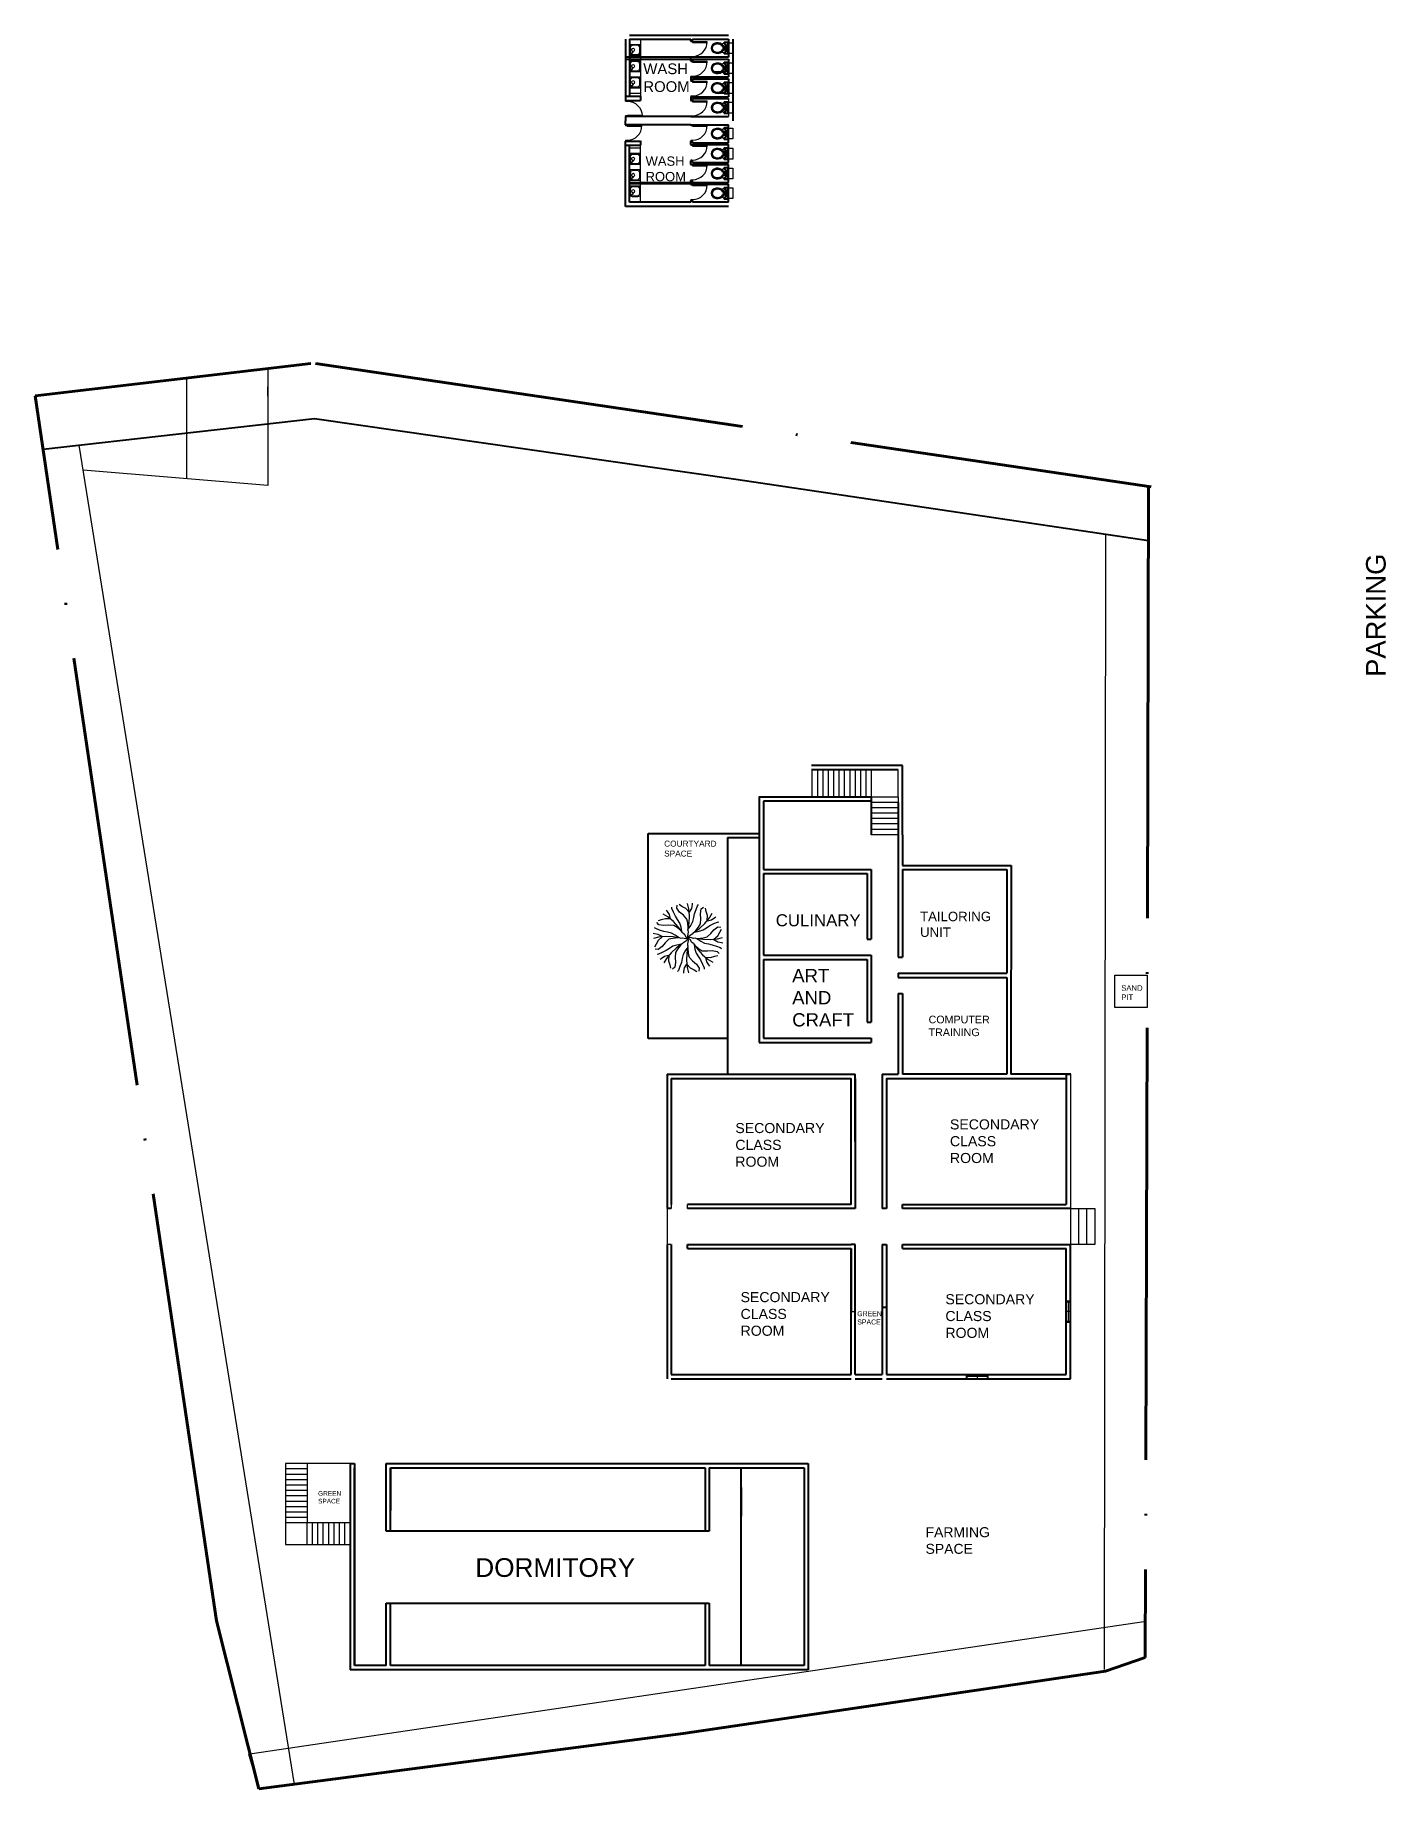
# Model space of a CAD drawing. Header units: metres. Extents: x -353 to 1688, y -477 to 135.
# Drawn here: x 303.5 to 378.6, y 34.8 to 132.3 of the extents above; entities that cross this region are included whole.
import ezdxf

# ---------------------------------------------------------------- set-up
doc = ezdxf.new("R2010")
doc.units = ezdxf.units.M
doc.header["$MEASUREMENT"] = 0
doc.linetypes.add('ACAD_ISO04W100', pattern=[30, 24, -3, 0, -3])
doc.layers.add('door space', color=1, linetype='Continuous')
doc.layers.add('WINDOW', color=10, linetype='Continuous')
doc.layers.add('SITE BOUNDARY', color=6, linetype='ACAD_ISO04W100', lineweight=60)
doc.layers.add('WALL', color=2, linetype='Continuous', lineweight=40)
doc.layers.add('STAIR', color=231, linetype='Continuous', plot=False)
doc.layers.add('TEXT', color=141, linetype='Continuous', plot=False)
doc.styles.get("Standard").update_dxf_attribs({"font": 'arial.ttf'})

msp = doc.modelspace()

# ---------------------------------------------------------------- texts
at = {"layer": 'TEXT', "attachment_point": 1}
for s, width, gutter_width, insert, char_height in [('WASH ROOM', 0.5557971, 2.96711, (337.29435, 130.70011), 0.593422), ('WASH ROOM', 0.4838413, 2.58297, (337.4215, 125.53064), 0.516595), ('COURTYARD SPACE', 0.2376075, 1.64801, (338.45301, 87.49682), 0.3296019), ('CULINARY', 0.2539478, 3.34098, (344.65846, 83.40708), 0.668196), ('TAILORING UNIT', 0.2742055, 2.62079, (352.68413, 83.54684), 0.5241584), ('ART AND CRAFT', 0.3544712, 3.69158, (345.57254, 80.36955), 0.7383169), ('SAND PIT', 0.0374593, 1.5309, (363.86799, 79.46083), 0.30618), ('COMPUTER TRAINING', 0.0507446, 2.12709, (353.15581, 77.76904), 0.4254175), ('SECONDARY CLASS ROOM', 0.2488736, 2.80325, (342.41141, 71.80379), 0.5606504), ('SECONDARY CLASS ROOM', 0.2488736, 2.80325, (354.3446, 72.00788), 0.5606504), ('SECONDARY CLASS ROOM', 0.2488736, 2.80325, (342.70303, 62.40645), 0.5606504), ('SECONDARY CLASS ROOM', 0.2488736, 2.80325, (354.09158, 62.28891), 0.5606504), ('GREEN SPACE', 0.1200778, 1.37896, (349.18888, 61.34209), 0.275792), ('GREEN SPACE', 0.386157, 1.2902, (319.21193, 51.34561), 0.258039), ('FARMING SPACE', 0.0644033, 2.7769, (352.98743, 49.33714), 0.5553807), ('DORMITORY', 0.506128, 5.20671, (327.95261, 47.61344), 1.041343)]:
    msp.add_mtext_dynamic_manual_height_columns(s, width=width, gutter_width=gutter_width, heights=[0], dxfattribs=dict(at, insert=insert, char_height=char_height))
at = {"layer": 'TEXT', "insert": (377.47929, 96.59844), "char_height": 1.090517, "attachment_point": 1, "rotation": 90}
msp.add_mtext_dynamic_manual_height_columns('PARKING', width=0.5066842, gutter_width=5.45258, heights=[0], dxfattribs=at)

# ---------------------------------------------------------------- blocks, each defined once
blk = doc.blocks.new('A$C50846A53')
at = {"linetype": 'Continuous'}
for p, q in [((0, 0.74), (0, 0.56)), ((0.5, 0.74), (0, 0.74)), ((0, 0.56), (0.08, 0.56)), ((0.47, 0.71), (0.03, 0.71)), ((0.03, 0.71), (0.03, 0.59)), ((0.03, 0.59), (0.063, 0.59)), ((0.093, 0.64), (0.063, 0.59)), ((0.11, 0.61), (0.08, 0.56)), ((0.093, 0.64), (0.407, 0.64)), ((0.11, 0.61), (0.39, 0.61)), ((0.15, 0.557), (0.15, 0.52)), ((0.15, 0.557), (0.351, 0.557)), ((0.17, 0.537), (0.332, 0.537)), ((0.2, 0.507), (0.2, 0.488)), ((0.2, 0.507), (0.301, 0.507)), ((0.301, 0.507), (0.301, 0.488)), ((0.351, 0.557), (0.351, 0.52)), ((0.42, 0.56), (0.39, 0.61)), ((0.437, 0.59), (0.407, 0.64)), ((0.42, 0.56), (0.5, 0.56)), ((0.437, 0.59), (0.47, 0.59)), ((0.47, 0.59), (0.47, 0.71)), ((0.5, 0.56), (0.5, 0.74))]:
    blk.add_line(p, q, dxfattribs=at)
for centre, radius, start, end in [((-0.039, 0.461), 0.106, 344.64203, 68.73386), ((0.11, 0.542), 0.06, 306.00324, 355.47984), ((0.391, 0.542), 0.06, 184.52019, 233.99594), ((0.539, 0.461), 0.106, 111.26614, 195.35797)]:
    blk.add_arc(centre, radius, start, end, dxfattribs=at)
blk.add_ellipse((0.251, 0.274), major_axis=(0, 0.274), ratio=0.828948, start_param=0.459479, end_param=5.823706, dxfattribs=at)
for points, knots in [([(0.145, 0.493), (0.144, 0.492), (0.143, 0.491), (0.132, 0.483), (0.123, 0.475), (0.106, 0.457), (0.098, 0.447), (0.084, 0.426), (0.077, 0.415), (0.066, 0.391), (0.061, 0.378), (0.053, 0.352), (0.05, 0.339), (0.045, 0.311), (0.044, 0.298), (0.043, 0.27), (0.043, 0.256), (0.046, 0.228), (0.049, 0.215), (0.055, 0.188), (0.059, 0.175), (0.069, 0.15), (0.075, 0.138), (0.088, 0.116), (0.095, 0.105), (0.111, 0.085), (0.12, 0.077), (0.138, 0.06), (0.147, 0.053), (0.167, 0.041), (0.178, 0.036), (0.199, 0.028), (0.209, 0.025), (0.231, 0.021), (0.242, 0.02), (0.264, 0.02), (0.275, 0.021), (0.297, 0.026), (0.307, 0.029), (0.328, 0.038), (0.338, 0.044), (0.358, 0.057), (0.367, 0.064), (0.385, 0.081), (0.394, 0.09), (0.409, 0.11), (0.416, 0.121), (0.429, 0.144), (0.434, 0.156), (0.444, 0.181), (0.448, 0.194), (0.454, 0.221), (0.456, 0.235), (0.458, 0.262), (0.458, 0.276), (0.457, 0.304), (0.455, 0.318), (0.45, 0.345), (0.447, 0.358), (0.438, 0.384), (0.433, 0.396), (0.421, 0.42), (0.414, 0.431), (0.399, 0.452), (0.391, 0.461), (0.374, 0.479), (0.365, 0.486), (0.356, 0.493)], [0.542145, 0.542145, 0.542145, 0.542145, 0.562703, 0.562703, 0.724661, 0.724661, 0.886619, 0.886619, 1.048577, 1.048577, 1.210535, 1.210535, 1.372493, 1.372493, 1.534451, 1.534451, 1.696409, 1.696409, 1.858367, 1.858367, 2.020325, 2.020325, 2.182283, 2.182283, 2.344241, 2.344241, 2.506199, 2.506199, 2.668157, 2.668157, 2.830115, 2.830115, 2.992073, 2.992073, 3.154031, 3.154031, 3.315989, 3.315989, 3.477947, 3.477947, 3.639905, 3.639905, 3.801863, 3.801863, 3.963821, 3.963821, 4.125779, 4.125779, 4.287737, 4.287737, 4.449695, 4.449695, 4.611653, 4.611653, 4.773611, 4.773611, 4.935569, 4.935569, 5.097526, 5.097526, 5.259484, 5.259484, 5.421442, 5.421442, 5.5834, 5.5834, 5.741045, 5.741045, 5.741045, 5.741045]), ([(0.2, 0.488), (0.17, 0.474), (0.164, 0.47), (0.151, 0.46), (0.144, 0.454), (0.13, 0.439), (0.123, 0.431), (0.111, 0.413), (0.106, 0.404), (0.096, 0.384), (0.091, 0.373), (0.084, 0.352), (0.081, 0.34), (0.076, 0.317), (0.075, 0.305), (0.073, 0.282), (0.073, 0.27), (0.074, 0.246), (0.076, 0.234), (0.08, 0.211), (0.083, 0.2), (0.09, 0.178), (0.095, 0.167), (0.104, 0.147), (0.11, 0.138), (0.122, 0.12), (0.128, 0.112), (0.142, 0.097), (0.149, 0.09), (0.165, 0.078), (0.173, 0.073), (0.189, 0.064), (0.197, 0.06), (0.214, 0.055), (0.222, 0.053), (0.239, 0.05), (0.248, 0.05), (0.266, 0.051), (0.276, 0.052), (0.296, 0.057), (0.306, 0.061), (0.325, 0.071), (0.335, 0.077), (0.353, 0.091), (0.361, 0.099), (0.377, 0.117), (0.384, 0.127), (0.398, 0.149), (0.404, 0.161), (0.414, 0.185), (0.418, 0.198), (0.424, 0.225), (0.426, 0.239), (0.428, 0.267), (0.428, 0.281), (0.426, 0.309), (0.424, 0.323), (0.418, 0.349), (0.414, 0.363), (0.404, 0.387), (0.398, 0.399), (0.385, 0.421), (0.378, 0.431), (0.362, 0.449), (0.353, 0.458), (0.338, 0.469), (0.332, 0.474), (0.301, 0.488)], [0.459479, 0.459479, 0.459479, 0.459479, 0.567422, 0.567422, 0.720865, 0.720865, 0.874307, 0.874307, 1.02775, 1.02775, 1.181192, 1.181192, 1.334635, 1.334635, 1.488077, 1.488077, 1.64152, 1.64152, 1.794963, 1.794963, 1.948405, 1.948405, 2.101848, 2.101848, 2.25529, 2.25529, 2.408733, 2.408733, 2.562175, 2.562175, 2.715618, 2.715618, 2.86906, 2.86906, 3.022503, 3.022503, 3.175946, 3.175946, 3.356457, 3.356457, 3.536968, 3.536968, 3.717479, 3.717479, 3.89799, 3.89799, 4.078501, 4.078501, 4.259012, 4.259012, 4.439523, 4.439523, 4.620035, 4.620035, 4.800546, 4.800546, 4.981057, 4.981057, 5.161568, 5.161568, 5.342079, 5.342079, 5.52259, 5.52259, 5.703101, 5.703101, 5.823706, 5.823706, 5.823706, 5.823706])]:
    blk.add_open_spline(points, degree=3, knots=knots, dxfattribs=at)
blk = doc.blocks.new('A$C027E3DAA')
at = {"lineweight": 5}
for p, q in [((0, 100), (0, 320)), ((31, 132), (31, 288)), ((48, 356), (128, 276)), ((142, 290), (63, 369)), ((320, 420), (100, 420)), ((128, 276), (142, 290)), ((291, 388), (131, 388)), ((291, 32), (131, 32)), ((391, 132), (391, 288)), ((420, 100), (420, 320)), ((320, 0), (100, 0))]:
    blk.add_line(p, q, dxfattribs=at)
for centre, radius in [((47, 373), 16.5), ((47, 373), 8.24), ((214, 287), 68.5), ((214, 287), 54.8)]:
    blk.add_circle(centre, radius, dxfattribs=at)
for centre, start, end in [((100, 320), 90, 180), ((100, 100), 180, 270), ((131, 288), 90, 180), ((131, 132), 180, 270), ((291, 288), 0, 90), ((291, 132), 270, 0), ((320, 320), 0, 90), ((320, 100), 270, 0)]:
    blk.add_arc(centre, 100, start, end, dxfattribs=at)
blk = doc.blocks.new('BRANCHZ', base_point=(0.5, 0.5))
for p, q in [((0.533, 0.508), (0.5, 0.5)), ((0.584, 0.496), (0.533, 0.508)), ((0.721, 0.504), (0.776, 0.517)), ((0.776, 0.517), (0.83, 0.567)), ((0.83, 0.567), (0.876, 0.621)), ((0.876, 0.621), (0.934, 0.663)), ((0.876, 0.483), (0.93, 0.533)), ((0.926, 0.488), (1.001, 0.508)), ((0.93, 0.533), (0.959, 0.588)), ((0.934, 0.663), (0.976, 0.659)), ((0.959, 0.588), (0.984, 0.629)), ((0.613, 0.5), (0.584, 0.496)), ((0.613, 0.5), (0.717, 0.483)), ((0.629, 0.496), (0.684, 0.458)), ((0.642, 0.496), (0.721, 0.504)), ((0.684, 0.458), (0.738, 0.429)), ((0.717, 0.483), (0.821, 0.479)), ((0.738, 0.429), (0.796, 0.416)), ((0.796, 0.416), (0.851, 0.404)), ((0.821, 0.479), (0.926, 0.488)), ((0.851, 0.404), (0.913, 0.383)), ((0.876, 0.479), (0.93, 0.446)), ((0.913, 0.383), (0.967, 0.362)), ((0.93, 0.446), (0.984, 0.437)), ((0.967, 0.362), (0.984, 0.35)), ((0.984, 0.437), (1.005, 0.433))]:
    blk.add_line(p, q)
blk = doc.blocks.new('TREE-16')
at = {"xscale": 120, "yscale": 120, "zscale": 120}
for rotation in [134.9999999999999, 90, 44.99999999999985, 180, 224.9999999999999, 270, 314.9999999999998]:
    blk.add_blockref('BRANCHZ', (0, 0), dxfattribs=dict(at, rotation=rotation))
blk.add_blockref('BRANCHZ', (0, 0), dxfattribs=at)

# ---------------------------------------------------------------- linework, layer by layer
for p, q in [((336.53546, 131.74795), (337.13546, 131.74795)), ((337.13546, 132.04795), (337.13546, 128.87795)), ((336.53546, 131.14795), (337.13546, 131.14795)), ((336.53546, 130.84795), (337.13546, 130.84795)), ((340.03546, 131.04795), (342.03546, 131.04795)), ((336.53546, 130.24795), (337.13546, 130.24795)), ((336.53546, 129.94795), (337.13546, 129.94795)), ((340.03546, 129.94795), (342.03546, 129.94795)), ((341.14376, 130.24795), (342.03546, 130.24795)), ((336.53546, 129.34795), (337.13546, 129.34795)), ((336.53546, 129.04795), (337.13546, 129.04795)), ((341.32893, 129.04795), (342.03546, 129.04795)), ((342.03546, 128.74795), (342.03546, 127.74795)), ((337.13546, 125.98795), (336.53546, 125.98795)), ((337.13546, 122.98795), (337.13546, 126.15795)), ((337.13546, 125.68795), (336.53546, 125.68795)), ((337.13546, 125.08795), (336.53546, 125.08795)), ((337.13546, 124.78795), (336.53546, 124.78795)), ((337.13546, 124.18795), (336.53546, 124.18795)), ((337.13546, 123.88795), (336.53546, 123.88795)), ((317.89851, 35.03346), (305.92688, 109.48154)), ((316.40942, 107.24607), (306.15047, 108.09112)), ((362.9303, 41.41919), (363.01248, 104.53873)), ((346.67092, 91.43889), (346.67092, 89.92512)), ((347.57092, 91.43889), (347.57092, 89.92512)), ((349.97092, 91.43889), (349.97092, 89.92512)), ((344.01092, 89.94512), (344.01092, 89.92512)), ((349.97092, 89.92512), (346.67092, 89.92512)), ((338.6217, 74.51246), (344.01092, 74.51246)), ((338.8517, 74.51246), (344.01092, 74.51246)), ((348.8517, 74.51246), (349.0817, 74.51246)), ((338.6217, 67.28246), (338.6217, 65.28246)), ((339.7517, 67.28246), (348.8517, 67.28246)), ((338.6217, 67.05246), (338.8517, 67.05246)), ((339.7517, 67.05246), (349.0817, 67.05246)), ((362.3917, 67.05246), (362.3917, 65.05246)), ((338.6217, 65.28246), (338.6217, 65.05246)), ((338.8517, 64.82246), (338.85175, 64.82246)), ((350.8117, 65.05134), (350.8117, 57.82246)), ((338.8517, 57.59246), (342.8517, 57.59246)), ((365.25942, 44.09308), (315.42356, 36.72799)), ((365.20545, 42.09381), (365.25942, 44.09308)), ((350.8117, 41.9579), (350.8117, 41.92391)), ((365.20545, 42.09381), (363.32266, 41.41919)), ((315.91363, 34.78803), (315.36582, 36.71154)), ((315.91363, 34.78803), (317.89851, 35.03346))]:
    msp.add_line(p, q)
at = {"layer": 'Defpoints'}
for p, q in [((311.90942, 107.61674), (311.90942, 113.21133)), ((316.40942, 113.73977), (316.40942, 107.24607)), ((316.40942, 112.20446), (316.40942, 112.7329)), ((351.72208, 87.82512), (351.70092, 87.82512)), ((363.50834, 80.02754), (365.30834, 80.02754)), ((363.50834, 78.22754), (363.50834, 80.02754)), ((365.30834, 80.02754), (365.30834, 78.22754)), ((365.30834, 78.22754), (363.50834, 78.22754)), ((338.8517, 67.28246), (338.8517, 67.05246)), ((339.7517, 67.05246), (339.7517, 67.28246)), ((338.85175, 65.05176), (338.6217, 65.05176)), ((350.81162, 65.05117), (350.5817, 65.05134)), ((321.00113, 52.87376), (318.60113, 52.87376))]:
    msp.add_line(p, q, dxfattribs=at)
at = {"layer": 'door space'}
for p, q in [((339.93389, 131.94545), (339.93389, 131.89545)), ((340.03389, 131.94545), (339.93389, 131.94545)), ((339.99389, 131.89545), (339.93389, 131.89545)), ((340.03389, 131.90045), (339.99389, 131.90045)), ((339.99389, 131.89545), (339.99389, 131.90045)), ((340.03389, 131.90045), (340.03389, 131.94545)), ((340.84389, 131.90045), (340.03389, 131.90045)), ((340.03389, 131.90045), (340.03389, 131.86545)), ((340.03389, 131.86545), (340.84389, 131.86545)), ((339.93389, 131.09545), (339.93389, 131.04545)), ((339.93389, 131.09545), (339.99389, 131.09545)), ((339.93389, 131.04545), (340.03389, 131.04545)), ((339.93546, 130.84795), (339.93546, 130.79795)), ((340.03546, 130.84795), (339.93546, 130.84795)), ((339.99546, 130.79795), (339.93546, 130.79795)), ((339.99389, 131.09045), (339.99389, 131.09545)), ((339.99389, 131.09045), (340.03389, 131.09045)), ((340.03546, 130.80295), (339.99546, 130.80295)), ((339.99546, 130.79795), (339.99546, 130.80295)), ((340.03389, 131.04545), (340.03389, 131.09045)), ((340.03546, 130.80295), (340.03546, 130.84795)), ((340.84546, 130.80295), (340.03546, 130.80295)), ((340.03546, 130.80295), (340.03546, 130.76795)), ((340.03546, 130.76795), (340.84546, 130.76795)), ((339.93546, 129.99795), (339.93546, 129.94795)), ((339.93546, 129.99795), (339.99546, 129.99795)), ((339.93546, 129.94795), (340.03546, 129.94795)), ((339.93546, 129.74795), (339.93546, 129.69795)), ((340.03546, 129.74795), (339.93546, 129.74795)), ((339.99546, 129.69795), (339.93546, 129.69795)), ((339.99546, 129.99295), (339.99546, 129.99795)), ((339.99546, 129.99295), (340.03546, 129.99295)), ((340.03546, 129.70295), (339.99546, 129.70295)), ((339.99546, 129.69795), (339.99546, 129.70295)), ((340.03546, 129.94795), (340.03546, 129.99295)), ((340.03546, 129.70295), (340.03546, 129.74795)), ((340.84546, 129.70295), (340.03546, 129.70295)), ((340.03546, 129.70295), (340.03546, 129.66795)), ((340.03546, 129.66795), (340.84546, 129.66795)), ((339.93546, 128.89795), (339.93546, 128.84795)), ((339.93546, 128.89795), (339.99546, 128.89795)), ((339.93546, 128.84795), (340.03546, 128.84795)), ((339.99546, 128.89295), (339.99546, 128.89795)), ((339.99546, 128.89295), (340.03546, 128.89295)), ((340.03546, 128.84795), (340.03546, 128.89295)), ((336.30456, 128.64535), (336.40455, 128.64635)), ((336.30506, 128.59535), (336.30456, 128.64535)), ((336.30506, 128.59535), (336.36506, 128.59595)), ((336.37309, 127.79599), (336.31309, 127.79539)), ((336.31359, 127.74539), (336.31309, 127.79539)), ((336.41359, 127.7464), (336.31359, 127.74539)), ((336.36501, 128.60095), (336.405, 128.60135)), ((336.36501, 128.60095), (336.36506, 128.59595)), ((336.37309, 127.79599), (336.37314, 127.79099)), ((336.41314, 127.7914), (336.37314, 127.79099)), ((336.40455, 128.64635), (336.405, 128.60135)), ((336.41278, 127.82639), (337.22274, 127.83452)), ((336.41314, 127.7914), (336.41278, 127.82639)), ((337.22309, 127.79953), (336.41314, 127.7914)), ((336.41314, 127.7914), (336.41359, 127.7464)), ((339.93546, 128.64795), (339.93546, 128.59795)), ((340.03546, 128.64795), (339.93546, 128.64795)), ((339.99546, 128.59795), (339.93546, 128.59795)), ((339.93546, 127.79795), (339.93546, 127.74795)), ((339.93546, 127.79795), (339.99546, 127.79795)), ((339.93546, 127.74795), (340.03546, 127.74795)), ((340.03546, 128.60295), (339.99546, 128.60295)), ((339.99546, 128.59795), (339.99546, 128.60295)), ((339.99546, 127.79295), (339.99546, 127.79795)), ((339.99546, 127.79295), (340.03546, 127.79295)), ((340.03546, 128.60295), (340.03546, 128.64795)), ((340.84546, 128.60295), (340.03546, 128.60295)), ((340.03546, 128.60295), (340.03546, 128.56795)), ((340.03546, 128.56795), (340.84546, 128.56795)), ((340.03546, 127.74795), (340.03546, 127.79295)), ((336.30546, 127.28795), (336.30546, 127.23795)), ((336.40546, 127.28795), (336.30546, 127.28795)), ((336.36546, 127.23795), (336.30546, 127.23795)), ((336.40546, 127.24295), (336.36546, 127.24295)), ((336.36546, 127.23795), (336.36546, 127.24295)), ((336.40546, 127.24295), (336.40546, 127.28795)), ((337.21546, 127.24295), (336.40546, 127.24295)), ((336.40546, 127.24295), (336.40546, 127.20795)), ((336.40546, 127.20795), (337.21546, 127.20795)), ((339.93546, 127.28795), (339.93546, 127.23795)), ((340.03546, 127.28795), (339.93546, 127.28795)), ((339.99546, 127.23795), (339.93546, 127.23795)), ((340.03546, 127.24295), (339.99546, 127.24295)), ((339.99546, 127.23795), (339.99546, 127.24295)), ((340.03546, 127.24295), (340.03546, 127.28795)), ((340.84546, 127.24295), (340.03546, 127.24295)), ((340.03546, 127.24295), (340.03546, 127.20795)), ((340.03546, 127.20795), (340.84546, 127.20795)), ((336.30546, 126.43795), (336.30546, 126.38795)), ((336.30546, 126.43795), (336.36546, 126.43795)), ((336.30546, 126.38795), (336.40546, 126.38795)), ((336.36546, 126.43295), (336.36546, 126.43795)), ((336.36546, 126.43295), (336.40546, 126.43295)), ((336.40546, 126.38795), (336.40546, 126.43295)), ((339.93546, 126.43795), (339.93546, 126.38795)), ((339.93546, 126.43795), (339.99546, 126.43795)), ((339.93546, 126.38795), (340.03546, 126.38795)), ((339.93546, 126.18795), (339.93546, 126.13795)), ((340.03546, 126.18795), (339.93546, 126.18795)), ((339.99546, 126.13795), (339.93546, 126.13795)), ((339.99546, 126.43295), (339.99546, 126.43795)), ((339.99546, 126.43295), (340.03546, 126.43295)), ((340.03546, 126.14295), (339.99546, 126.14295)), ((339.99546, 126.13795), (339.99546, 126.14295)), ((340.03546, 126.38795), (340.03546, 126.43295)), ((340.03546, 126.14295), (340.03546, 126.18795)), ((340.84546, 126.14295), (340.03546, 126.14295)), ((340.03546, 126.14295), (340.03546, 126.10795)), ((340.03546, 126.10795), (340.84546, 126.10795)), ((339.93546, 125.33795), (339.93546, 125.28795)), ((339.93546, 125.33795), (339.99546, 125.33795)), ((339.93546, 125.28795), (340.03546, 125.28795)), ((339.93546, 125.08795), (339.93546, 125.03795)), ((340.03546, 125.08795), (339.93546, 125.08795)), ((339.99546, 125.03795), (339.93546, 125.03795)), ((339.99546, 125.33295), (339.99546, 125.33795)), ((339.99546, 125.33295), (340.03546, 125.33295)), ((340.03546, 125.04295), (339.99546, 125.04295)), ((339.99546, 125.03795), (339.99546, 125.04295)), ((340.03546, 125.28795), (340.03546, 125.33295)), ((340.03546, 125.04295), (340.03546, 125.08795)), ((340.84546, 125.04295), (340.03546, 125.04295)), ((340.03546, 125.04295), (340.03546, 125.00795)), ((340.03546, 125.00795), (340.84546, 125.00795)), ((340.03528, 123.98868), (336.53658, 123.98868)), ((339.93528, 123.98868), (339.93528, 123.93868)), ((339.99528, 123.93868), (339.93528, 123.93868)), ((339.93546, 124.23795), (339.93546, 124.18795)), ((339.93546, 124.23795), (339.99546, 124.23795)), ((339.93546, 124.18795), (340.03546, 124.18795)), ((340.03528, 123.94368), (339.99528, 123.94368)), ((339.99528, 123.93868), (339.99528, 123.94368)), ((339.99546, 124.23295), (339.99546, 124.23795)), ((339.99546, 124.23295), (340.03546, 124.23295)), ((340.03528, 123.94368), (340.03528, 123.98868)), ((340.84528, 123.94368), (340.03528, 123.94368)), ((340.03528, 123.94368), (340.03528, 123.90868)), ((340.03528, 123.90868), (340.84528, 123.90868)), ((340.03546, 124.18795), (340.03546, 124.23295)), ((339.93528, 123.13868), (339.93528, 123.08868)), ((339.93528, 123.13868), (339.99528, 123.13868)), ((339.93528, 123.08868), (340.03528, 123.08868)), ((339.99528, 123.13368), (339.99528, 123.13868)), ((339.99528, 123.13368), (340.03528, 123.13368)), ((340.03528, 123.08868), (340.03528, 123.13368))]:
    msp.add_line(p, q, dxfattribs=at)
for centre in [(340.03389, 131.90045), (340.03546, 130.80295), (340.03546, 129.70295), (340.03546, 128.60295), (336.40546, 127.24295), (340.03546, 127.24295), (340.03546, 126.14295), (340.03546, 125.04295), (340.03528, 123.94368)]:
    msp.add_ellipse(centre, major_axis=(0.57276, 0.57276), ratio=1, start_param=3.92699082, end_param=5.49778714, dxfattribs=at)
at = {"layer": 'door space', "extrusion": (0, 0, -1)}
msp.add_ellipse((336.41314, 127.7914), major_axis=(0.57848, -0.56698), ratio=1, start_param=3.92699082, end_param=5.49778714, dxfattribs=at)
at = {"layer": 'SITE BOUNDARY'}
for p, q in [((303.47489, 112.22085), (318.79966, 114.02046)), ((319.06212, 114.0166), (365.53189, 107.16633)), ((313.55433, 44.12738), (303.47489, 112.22085)), ((365.3889, 107.18741), (365.20545, 42.09381)), ((315.91363, 34.78803), (313.55433, 44.12738)), ((365.20545, 42.09381), (362.99469, 41.32777)), ((362.99469, 41.32777), (339.50264, 37.87273)), ((339.50264, 37.87273), (315.91363, 34.78803))]:
    msp.add_line(p, q, dxfattribs=at)
at = {"layer": 'STAIR'}
for p, q in [((346.67092, 91.43889), (346.67092, 89.92512)), ((346.97092, 91.43889), (346.97092, 89.92512)), ((347.27092, 91.43889), (347.27092, 89.92512)), ((347.57092, 91.43889), (347.57092, 89.92512)), ((347.87092, 91.43889), (347.87092, 89.92512)), ((348.17092, 91.43889), (348.17092, 89.92512)), ((348.47092, 91.43889), (348.47092, 89.92512)), ((348.77092, 91.43889), (348.77092, 89.92512)), ((349.07092, 91.43889), (349.07092, 89.92512)), ((349.37092, 91.43889), (349.37092, 89.92512)), ((349.67092, 91.43889), (349.67092, 89.92512)), ((349.97092, 91.43889), (349.97092, 89.92512)), ((351.46686, 89.92927), (351.46686, 91.43869)), ((351.47092, 89.92512), (349.97092, 89.92512)), ((351.47092, 89.92512), (351.47092, 89.32512)), ((351.47092, 89.62512), (349.97092, 89.62512)), ((351.47092, 89.32512), (349.97092, 89.32512)), ((351.47092, 89.02512), (349.97092, 89.02512)), ((351.47092, 88.72512), (349.97092, 88.72512)), ((351.47092, 88.42512), (349.97092, 88.42512)), ((351.47092, 88.12512), (349.97092, 88.12512)), ((351.47092, 87.82512), (349.97092, 87.82512)), ((361.04067, 74.51246), (361.04197, 65.05246)), ((361.0417, 67.05246), (362.3917, 67.05246)), ((361.4917, 67.05246), (361.4917, 65.05246)), ((361.9417, 67.05246), (361.9417, 65.05246)), ((362.3917, 67.05246), (362.3917, 65.05246)), ((362.3917, 65.05246), (361.0417, 65.05246)), ((318.60113, 52.87376), (317.40113, 52.87376)), ((317.40113, 52.87376), (317.40113, 49.57376)), ((318.60113, 52.87376), (318.60113, 49.57376)), ((318.60113, 52.57376), (317.40113, 52.57376)), ((318.60113, 52.27376), (317.40113, 52.27376)), ((318.60113, 51.97376), (317.40113, 51.97376)), ((318.60113, 51.67376), (317.40113, 51.67376)), ((318.60113, 51.37376), (317.40113, 51.37376)), ((318.60113, 51.07376), (317.40113, 51.07376)), ((318.60113, 50.77376), (317.40113, 50.77376)), ((318.60113, 50.47376), (317.40113, 50.47376)), ((318.60113, 50.17376), (317.40113, 50.17376)), ((318.60113, 49.87376), (317.40113, 49.87376)), ((321.00113, 49.57376), (317.40113, 49.57376)), ((317.40113, 49.57376), (317.40113, 48.37376)), ((318.60113, 48.37376), (318.60113, 49.57376)), ((318.90113, 48.37376), (318.90113, 49.57376)), ((319.20113, 48.37376), (319.20113, 49.57376)), ((319.50113, 48.37376), (319.50113, 49.57376)), ((319.80113, 48.37376), (319.80113, 49.57376)), ((320.10113, 48.37376), (320.10113, 49.57376)), ((320.10113, 48.37376), (320.10113, 49.57376)), ((320.40113, 48.37376), (320.40113, 49.57376)), ((320.70113, 48.37376), (320.70113, 49.57376)), ((317.40113, 48.37376), (321.00113, 48.37376))]:
    msp.add_line(p, q, dxfattribs=at)
at = {"layer": 'WALL'}
for p, q in [((336.30546, 132.04795), (336.30546, 128.64795)), ((336.53546, 132.27795), (342.03546, 132.27795)), ((336.53546, 132.04795), (339.93546, 132.04795)), ((336.53546, 132.04795), (336.53546, 128.87795)), ((339.93546, 131.94795), (339.93546, 132.04795)), ((340.03546, 131.94795), (339.93546, 131.94795)), ((340.03546, 131.94795), (340.03546, 132.04795)), ((340.03546, 132.04795), (342.03546, 132.04795)), ((342.03546, 132.04795), (342.03546, 131.04795)), ((342.26546, 132.04795), (342.26546, 127.51795)), ((342.03546, 131.04795), (336.30546, 131.04795)), ((336.30546, 130.94795), (342.03546, 130.94795)), ((339.93546, 130.84795), (339.93546, 131.04795)), ((339.93546, 130.84795), (340.03546, 130.84795)), ((340.03546, 130.94795), (340.03546, 130.84795)), ((342.03546, 130.94795), (342.03546, 129.94795)), ((339.93546, 129.94795), (342.03546, 129.94795)), ((339.93546, 129.94795), (339.93546, 129.74795)), ((339.93546, 129.74795), (340.03546, 129.74795)), ((340.03546, 129.84795), (342.03546, 129.84795)), ((340.03546, 129.84795), (340.03546, 129.74795)), ((342.03546, 129.84795), (342.03546, 128.84795)), ((336.30546, 128.87795), (336.53546, 128.87795)), ((336.53546, 128.87795), (337.13546, 128.87795)), ((337.13546, 128.87795), (337.13546, 128.64795)), ((339.93546, 128.84795), (342.03546, 128.84795)), ((339.93546, 128.84795), (339.93546, 128.64795)), ((340.03546, 128.74795), (342.03546, 128.74795)), ((340.03546, 128.74795), (340.03546, 128.64795)), ((336.30546, 128.64795), (336.53546, 128.64795)), ((336.30546, 127.74795), (336.30546, 127.51795)), ((336.53546, 127.74795), (336.30546, 127.74795)), ((336.53546, 128.64795), (337.13546, 128.64795)), ((339.93546, 127.74795), (336.53546, 127.74795)), ((339.93546, 128.64795), (340.03546, 128.64795)), ((339.93546, 127.74795), (342.03546, 127.74795)), ((336.30546, 127.28795), (336.30546, 127.51795)), ((336.53546, 127.28795), (336.30546, 127.28795)), ((339.93546, 127.28795), (336.53546, 127.28795)), ((339.93546, 127.28795), (342.03546, 127.28795)), ((342.03546, 126.28795), (342.03546, 127.28795)), ((336.30546, 122.75795), (336.30546, 126.38795)), ((336.30546, 126.38795), (336.53546, 126.38795)), ((336.30546, 126.15795), (336.53546, 126.15795)), ((336.53546, 126.38795), (337.13546, 126.38795)), ((336.53546, 122.98795), (336.53546, 126.15795)), ((336.53546, 126.15795), (337.13546, 126.15795)), ((337.13546, 126.40285), (337.13546, 126.15795)), ((339.93546, 126.38795), (340.03546, 126.38795)), ((339.93546, 126.18795), (339.93546, 126.38795)), ((339.93546, 126.18795), (342.03546, 126.18795)), ((340.03546, 126.28795), (340.03546, 126.38795)), ((340.03546, 126.28795), (342.03546, 126.28795)), ((342.03546, 125.18795), (342.03546, 126.18795)), ((339.93546, 125.28795), (340.03546, 125.28795)), ((339.93546, 125.08795), (339.93546, 125.28795)), ((339.93546, 125.08795), (342.03546, 125.08795)), ((340.03546, 125.18795), (340.03546, 125.28795)), ((340.03546, 125.18795), (342.03546, 125.18795)), ((342.03546, 124.08795), (342.03546, 125.08795)), ((336.53658, 124.08795), (342.03546, 124.08795)), ((339.93546, 123.98795), (339.93546, 124.18795)), ((339.93546, 124.18795), (340.03546, 124.18795)), ((340.03546, 123.98795), (339.93546, 123.98795)), ((340.03546, 124.08795), (340.03546, 124.18795)), ((340.03546, 123.98795), (342.03546, 123.98795)), ((342.03546, 122.98795), (342.03546, 123.98795)), ((339.93546, 122.98795), (336.53546, 122.98795)), ((339.93546, 123.08795), (339.93546, 122.98795)), ((340.03546, 123.08795), (339.93546, 123.08795)), ((340.03546, 123.08795), (340.03546, 122.98795)), ((342.03546, 122.98795), (340.03546, 122.98795)), ((342.03546, 122.75795), (336.30546, 122.75795)), ((303.47489, 112.22085), (303.92071, 109.25416)), ((303.92071, 109.25416), (319.00955, 110.96433)), ((319.00955, 110.96433), (342.43676, 107.59146)), ((342.297, 110.59146), (342.297, 110.59146)), ((342.297, 107.61158), (342.297, 107.59146)), ((342.43676, 107.59146), (365.38044, 104.18741)), ((365.3889, 107.18741), (365.3889, 104.18741)), ((351.7017, 91.66889), (346.64904, 91.66889)), ((351.7017, 87.82325), (351.7017, 91.66889)), ((351.46752, 91.43889), (346.64904, 91.43889)), ((343.74345, 89.94512), (343.74345, 76.28246)), ((349.97092, 89.92512), (343.74345, 89.92512)), ((343.97345, 89.69512), (343.97345, 85.89666)), ((349.97092, 89.69512), (343.97345, 89.69512)), ((349.97092, 89.92512), (349.97092, 87.82512)), ((351.47092, 89.62512), (351.47092, 87.82512)), ((337.57345, 87.89666), (343.74345, 87.89666)), ((337.57345, 76.49666), (337.57345, 87.89666)), ((349.97186, 88.29535), (349.97186, 87.82512)), ((351.47092, 87.82512), (351.47092, 81.02666)), ((351.70092, 87.82512), (351.70092, 86.12666)), ((341.97345, 87.66666), (341.97345, 74.51246)), ((341.97345, 87.66666), (343.74345, 87.66666)), ((343.97345, 85.89666), (349.97186, 85.89666)), ((349.97186, 85.89666), (349.97186, 82.02666)), ((351.70092, 86.12666), (357.74049, 86.12666)), ((351.70092, 85.89666), (357.51045, 85.89666)), ((351.70092, 85.89666), (351.70092, 81.02666)), ((357.51045, 85.89666), (357.50931, 80.12666)), ((357.74049, 86.12666), (357.7382, 74.51312)), ((343.97345, 85.66666), (349.74186, 85.66666)), ((343.97345, 85.66666), (343.97345, 81.12666)), ((349.74186, 85.66666), (349.74186, 82.02666)), ((349.74186, 82.02666), (349.97186, 82.02666)), ((343.97345, 81.12666), (349.97186, 81.12666)), ((349.97186, 81.12666), (349.97186, 77.41246)), ((351.47092, 81.02666), (351.70092, 81.02666)), ((357.50949, 81.02666), (357.51045, 81.02666)), ((343.97345, 80.89666), (349.74186, 80.89666)), ((343.97345, 80.89666), (343.97345, 76.51246)), ((349.74186, 80.89666), (349.74186, 77.41246)), ((351.47092, 80.12666), (357.51045, 80.12666)), ((351.47092, 80.12666), (351.47092, 79.89666)), ((362.9817, 80.89666), (362.98821, 80.89666)), ((351.47092, 79.89666), (357.51045, 79.89666)), ((351.47092, 78.99666), (351.70092, 78.99666)), ((351.47092, 78.99666), (351.47092, 76.51246)), ((351.70092, 78.99666), (351.70092, 76.51246)), ((357.50926, 79.89666), (357.5082, 74.51316)), ((357.50908, 78.99666), (357.51045, 78.99666)), ((349.74186, 77.41246), (349.97186, 77.41246)), ((341.97345, 76.49666), (337.57345, 76.49666)), ((338.6217, 76.51246), (341.97345, 76.51246)), ((341.6017, 76.49666), (341.6017, 76.51246)), ((343.74345, 76.28246), (349.97186, 76.28246)), ((343.97345, 76.51246), (349.97186, 76.51246)), ((349.97186, 76.51246), (349.97186, 76.28246)), ((351.47092, 76.51246), (351.47092, 74.51246)), ((351.70092, 76.51246), (351.70092, 74.51246)), ((338.6217, 74.51246), (338.6217, 67.05246)), ((338.6217, 74.51246), (349.0817, 74.51246)), ((338.8517, 74.28246), (348.8517, 74.28246)), ((338.8517, 74.28246), (338.8517, 67.28246)), ((348.8517, 67.28246), (348.8517, 74.28246)), ((349.0817, 70.78246), (349.0817, 74.51246)), ((349.0817, 74.28246), (349.0817, 67.28246)), ((350.5817, 74.51246), (350.8117, 74.51246)), ((350.5817, 74.51246), (350.5817, 67.05246)), ((350.5817, 74.51246), (351.47092, 74.51246)), ((350.8117, 74.51246), (351.47092, 74.51246)), ((350.8117, 74.28246), (350.8117, 67.05246)), ((350.8117, 74.28246), (360.8117, 74.28246)), ((357.5082, 74.51316), (351.70092, 74.51431)), ((361.05831, 74.51246), (357.7382, 74.51312)), ((360.8117, 74.51246), (360.8117, 67.28246)), ((360.8117, 74.51246), (361.05831, 74.51246)), ((348.8517, 67.28246), (339.7517, 67.28246)), ((349.0817, 67.28246), (349.0817, 67.05246)), ((350.81162, 67.28237), (350.81162, 67.05237)), ((351.71162, 67.28237), (360.8117, 67.28246)), ((351.71162, 67.05237), (351.71162, 67.28237)), ((338.8517, 67.05246), (338.6217, 67.05246)), ((349.0817, 67.05246), (339.7517, 67.05246)), ((350.8117, 67.05246), (350.5817, 67.05246)), ((361.0417, 67.05246), (351.71162, 67.05246)), ((338.6217, 65.05246), (338.6217, 57.59246)), ((338.8517, 64.82246), (338.8517, 57.82246)), ((338.85175, 65.05176), (338.85175, 64.82176)), ((339.75175, 65.05246), (348.8517, 65.05246)), ((339.75175, 64.82176), (339.75175, 65.05176)), ((339.75175, 64.82246), (348.8517, 64.82246)), ((349.0817, 65.05246), (348.8517, 65.05246)), ((348.8517, 57.82246), (348.8517, 64.82246)), ((348.8517, 64.82246), (348.8517, 61.3352)), ((349.0817, 57.82246), (349.0817, 65.05246)), ((350.57853, 65.05038), (350.80853, 65.05038)), ((350.57853, 65.05038), (350.57853, 61.55038)), ((350.5817, 65.05134), (350.5817, 57.82246)), ((350.80853, 65.05038), (350.80853, 61.55038)), ((350.81162, 65.05117), (350.81162, 64.82117)), ((350.81162, 64.82117), (350.8117, 64.82117)), ((350.8117, 64.82246), (350.8117, 57.82246)), ((351.71162, 65.05117), (361.0417, 65.05246)), ((351.71162, 64.82117), (351.71162, 65.05117)), ((351.71162, 64.82246), (360.8117, 64.82246)), ((360.8117, 57.82246), (360.8117, 64.82246)), ((361.0417, 57.59246), (361.0417, 65.05246)), ((350.80853, 61.55038), (350.57853, 61.55038)), ((338.8517, 57.82246), (348.8517, 57.82246)), ((338.8517, 57.59246), (348.8517, 57.59246)), ((349.0817, 57.82246), (350.5817, 57.82246)), ((349.0817, 57.59246), (350.5817, 57.59246)), ((350.8117, 57.82246), (360.8117, 57.82246)), ((350.8117, 57.59246), (361.0417, 57.59246)), ((362.94715, 54.36246), (362.94745, 54.36246)), ((321.00113, 52.87376), (321.23113, 52.87376)), ((321.00113, 52.87376), (321.00113, 41.41376)), ((321.23113, 52.87376), (321.23113, 41.64376)), ((323.00113, 52.87376), (346.46113, 52.87376)), ((323.00113, 49.11924), (323.00113, 52.87376)), ((340.73113, 52.87376), (342.73113, 52.87376)), ((346.46113, 52.87376), (346.46113, 41.41376)), ((321.23113, 41.64376), (321.23113, 52.64376)), ((323.23113, 52.64376), (323.23113, 50.27352)), ((323.23113, 49.11924), (323.23113, 52.64376)), ((323.23113, 52.64376), (340.73113, 52.64376)), ((333.73113, 52.64376), (333.73113, 52.64376)), ((333.73113, 52.64376), (333.73113, 52.64376)), ((333.73113, 52.64376), (333.73113, 52.64376)), ((333.73113, 52.64376), (333.73113, 52.64376)), ((340.73113, 52.64376), (340.73113, 49.11924)), ((340.96113, 52.64376), (346.23113, 52.64376)), ((340.96113, 52.64376), (340.96113, 49.11924)), ((342.73113, 41.64376), (342.73113, 52.64376)), ((346.23113, 52.64376), (346.23113, 41.64376)), ((342.73113, 51.53397), (342.73113, 49.95841)), ((340.96113, 49.11924), (323.00113, 49.11924)), ((323.23113, 49.11924), (323.23113, 49.11924)), ((323.00113, 41.64376), (323.00113, 45.11924)), ((323.00113, 45.11924), (340.96113, 45.11924)), ((323.23113, 41.64376), (323.23113, 45.11924)), ((340.73113, 45.11924), (340.73113, 41.64376)), ((340.96113, 45.11924), (340.96113, 41.64376)), ((346.46113, 41.41376), (321.00113, 41.41376)), ((323.00113, 41.64376), (321.23113, 41.64376)), ((340.73113, 41.64376), (323.23113, 41.64376)), ((346.23113, 41.64376), (340.96113, 41.64376))]:
    msp.add_line(p, q, dxfattribs=at)
at = {"layer": 'WINDOW'}
for p, q in [((342.03546, 131.24795), (342.03546, 131.84795)), ((342.03546, 131.84795), (342.26546, 131.84795)), ((342.26546, 131.84795), (342.26546, 131.24795)), ((342.26546, 131.24795), (342.03546, 131.24795)), ((342.03733, 130.13444), (342.03733, 130.73444)), ((342.03733, 130.73444), (342.26733, 130.73444)), ((342.26733, 130.73444), (342.26733, 130.13444)), ((342.26733, 130.13444), (342.03733, 130.13444)), ((342.03061, 129.03519), (342.03061, 129.63519)), ((342.03061, 129.63519), (342.26061, 129.63519)), ((342.26061, 129.03519), (342.03061, 129.03519)), ((342.26061, 129.63519), (342.26061, 129.03519)), ((342.03572, 127.94485), (342.03572, 128.54485)), ((342.03572, 128.54485), (342.26572, 128.54485)), ((342.26572, 127.94485), (342.03572, 127.94485)), ((342.26572, 128.54485), (342.26572, 127.94485)), ((342.03301, 126.50836), (342.03301, 127.10836)), ((342.03301, 127.10836), (342.26301, 127.10836)), ((342.26301, 127.10836), (342.26301, 126.50836)), ((342.26301, 126.50836), (342.03301, 126.50836)), ((342.03546, 125.38795), (342.03546, 125.98795)), ((342.03546, 125.98795), (342.26546, 125.98795)), ((342.26546, 125.98795), (342.26546, 125.38795)), ((342.26546, 125.38795), (342.03546, 125.38795)), ((342.03642, 124.28495), (342.03642, 124.88495)), ((342.03642, 124.88495), (342.26642, 124.88495)), ((342.26642, 124.88495), (342.26642, 124.28495)), ((342.26642, 124.28495), (342.03642, 124.28495)), ((342.03559, 123.18671), (342.03559, 123.78671)), ((342.03559, 123.78671), (342.26559, 123.78671)), ((342.26559, 123.18671), (342.03559, 123.18671)), ((342.26559, 123.78671), (342.26559, 123.18671)), ((349.97092, 88.29535), (349.97186, 88.29535)), ((349.97092, 88.24535), (349.97186, 88.24535)), ((349.97186, 87.69535), (349.97092, 87.69535)), ((360.8117, 60.72246), (360.8117, 61.92246)), ((360.8117, 61.92246), (361.0417, 61.92246)), ((360.8117, 61.87246), (361.0417, 61.87246)), ((360.9267, 60.77246), (360.9267, 61.87246)), ((361.0417, 61.92246), (361.0417, 60.72246)), ((348.8517, 61.32246), (349.0817, 61.32246)), ((361.0417, 61.32246), (360.8117, 61.32246)), ((361.0417, 60.77246), (360.8117, 60.77246)), ((361.0417, 60.72246), (360.8117, 60.72246)), ((361.0417, 60.72246), (361.0417, 61.32246)), ((355.25903, 57.59135), (355.25903, 57.82135)), ((355.25903, 57.82135), (356.45903, 57.82135)), ((356.45903, 57.59135), (355.25903, 57.59135)), ((355.30903, 57.59135), (355.30903, 57.82135)), ((356.40903, 57.70635), (355.30903, 57.70635)), ((356.45903, 57.82135), (355.85903, 57.82135)), ((355.85903, 57.82135), (355.85903, 57.59135)), ((356.40903, 57.82135), (356.40903, 57.59135)), ((356.45903, 57.82135), (356.45903, 57.59135))]:
    msp.add_line(p, q, dxfattribs=at)

# ---------------------------------------------------------------- block references
at = {"xscale": 0.001426284879213249, "yscale": 0.001426284879213249, "zscale": 0.001426284879213249, "rotation": 90}
for p in [(337.13189, 131.15162), (337.13117, 130.2471), (337.13688, 129.34835), (337.13367, 124.19216), (337.13542, 123.28952)]:
    msp.add_blockref('A$C027E3DAA', p, dxfattribs=at)
at = {"color": 7, "xscale": 1.304845739735994, "yscale": 1.304845739735994, "zscale": 1.304845739735994, "rotation": 270}
for p in [(341.06091, 131.88004, -0.00087), (341.06225, 130.76341, -0.00087), (341.06606, 129.66099, -0.00087), (341.06695, 128.57107, -0.00087), (341.06407, 127.1314, -0.00087), (341.06227, 126.01187, -0.00087), (341.0643, 124.91007, -0.00087)]:
    msp.add_blockref('A$C50846A53', p, dxfattribs=at)
at = {"color": 0, "xscale": 0.0320120484411144, "yscale": 0.0320120484411144, "zscale": 0.0320120484411144}
msp.add_blockref('TREE-16', (339.77903, 82.08146), dxfattribs=at)
at = {"layer": 'Defpoints', "xscale": 0.001426284879213249, "yscale": 0.001426284879213249, "zscale": 0.001426284879213249, "rotation": 90}
msp.add_blockref('A$C027E3DAA', (337.13091, 125.08893), dxfattribs=at)
at = {"layer": 'Defpoints', "color": 7, "xscale": 1.304845739735994, "yscale": 1.304845739735994, "zscale": 1.304845739735994, "rotation": 270}
msp.add_blockref('A$C50846A53', (341.06615, 123.8098, -0.00087), dxfattribs=at)

msp.set_redraw_order([(e.dxf.handle, doc.entitydb.next_handle()) for e in msp.query("TEXT MTEXT ATTDEF DIMENSION ARC_DIMENSION")])  # texts and dimensions are drawn at this point

doc.saveas('drawing.dxf')
